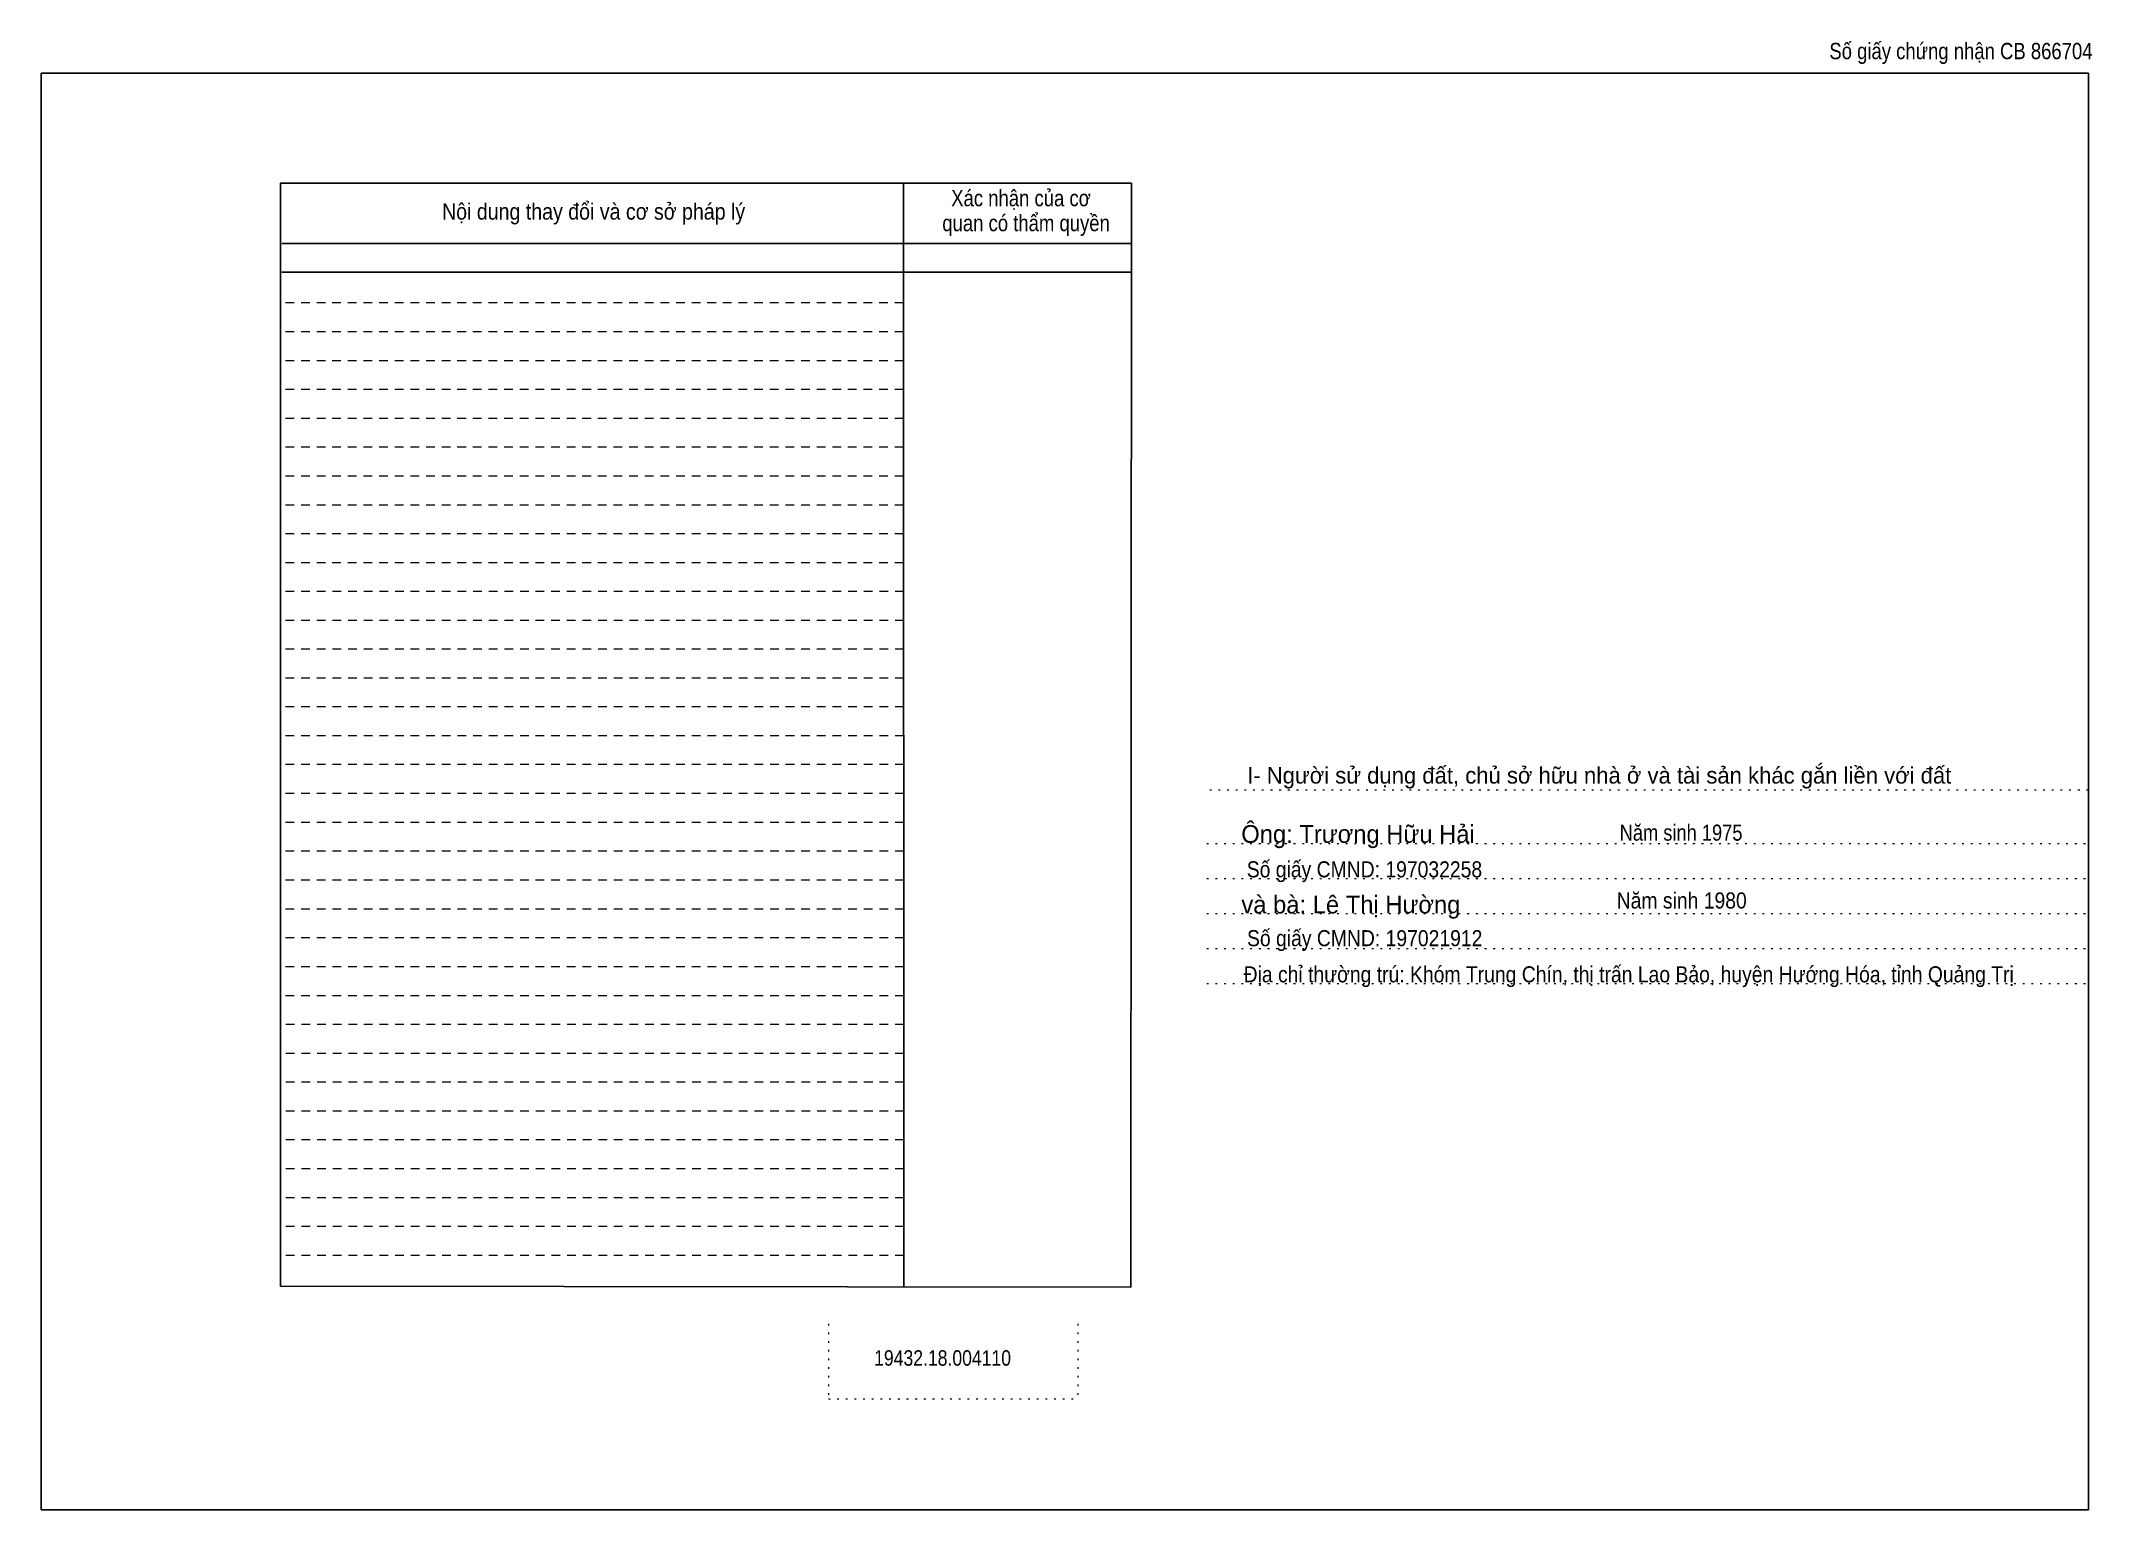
# Model space of a CAD drawing. Header units: metres. Extents: x 535666 to 536199, y 1836876 to 1837032.
# Drawn here: x 535666.2 to 535871.8, y 1836885.2 to 1837032.4 of the extents above; entities that cross this region are included whole.
import ezdxf
from ezdxf.enums import TextEntityAlignment as Align

# ---------------------------------------------------------------- set-up
doc = ezdxf.new("R2010")
doc.units = ezdxf.units.M
doc.header["$LTSCALE"] = 0.58
doc.linetypes.add('DOTTED', pattern=[1.5, 0.3, -1.2])
doc.linetypes.add('SHORT_DASHED', pattern=[2.7, 1.5, -1.2])
for name, color, linetype, lineweight in [('1', 7, 'DOTTED', 13), ('2', 7, 'SHORT_DASHED', 13), ('28', 7, 'Continuous', 25)]:
    doc.layers.add(name, color=color, linetype=linetype, lineweight=lineweight)
for name, color, linetype in [('18', 7, 'Continuous'), ('40', 7, 'Continuous'), ('7', 7, 'Continuous')]:
    doc.layers.add(name, color=color, linetype=linetype)

msp = doc.modelspace()

# ---------------------------------------------------------------- texts
at = {"layer": '18'}
for s, p in [('Ông: Trương Hữu Hải', (535798.2, 1836952.07)), ('và bà: Lê Thị Hường', (535797.485, 1836945))]:
    msp.add_text(s, height=1.78, dxfattribs=at).set_placement(p, align=Align.CENTER)
at = {"layer": '18', "width": 0.85}
msp.add_text('19432.18.004110', height=1.55, dxfattribs=at).set_placement((535756.565, 1836899.67), align=Align.CENTER)
at = {"layer": '2'}
for s, width, p in [('Nội dung thay đổi và cơ sở pháp lý', 0.9, (535721.59, 1837014.53)), ('Nội dung thay đổi và cơ sở pháp lý', 0.9, (535721.59, 1837014.53)), ('Xác nhận của cơ', 0.85, (535764.425, 1837015.87)), ('Xác nhận của cơ', 0.85, (535764.425, 1837015.87)), (' quan có thẩm quyền', 0.85, (535764.675, 1837013.37)), (' quan có thẩm quyền', 0.85, (535764.675, 1837013.37))]:
    msp.add_text(s, height=1.63, dxfattribs=dict(at, width=width)).set_placement(p, align=Align.CENTER)
at = {"layer": '28'}
msp.add_text('I- Người sử dụng đất, chủ sở hữu nhà ở và tài sản khác gắn liền với đất', height=1.653, dxfattribs=at).set_placement((535822.375, 1836958.01), align=Align.CENTER)
for s, width, p in [('Năm sinh 1975', 0.85, (535830.575, 1836952.29)), ('Năm sinh 1980', 0.9, (535830.64, 1836945.49)), ('Địa chỉ thường trú: Khóm Trung Chín, thị trấn Lao Bảo, huyện Hướng Hóa, tỉnh Quảng Trị', 0.9, (535825.33, 1836938.09))]:
    msp.add_text(s, height=1.61, dxfattribs=dict(at, width=width)).set_placement(p, align=Align.CENTER)
at = {"layer": '40', "width": 0.85}
msp.add_text('Số giấy chứng nhận CB 866704', height=1.63, dxfattribs=at).set_placement((535858.625, 1837030.61), align=Align.CENTER)
at = {"layer": '7', "width": 0.9}
for s, p in [('Số giấy CMND: 197032258', (535798.845, 1836948.61)), ('Số giấy CMND: 197021912', (535798.87, 1836941.71))]:
    msp.add_text(s, height=1.61, dxfattribs=at).set_placement(p, align=Align.CENTER)

# ---------------------------------------------------------------- linework, layer by layer
at = {"layer": '1'}
for p, q in [((535783.35, 1836957.39), (535871.41, 1836957.39)), ((535783.05, 1836951.99), (535871.11, 1836951.99)), ((535783.05, 1836948.49), (535871.11, 1836948.49)), ((535783.05, 1836944.99), (535871.11, 1836944.99)), ((535783.05, 1836941.49), (535871.11, 1836941.49)), ((535783.05, 1836937.99), (535871.11, 1836937.99)), ((535745.13, 1836903.87), (535745.13, 1836896.35)), ((535770.11, 1836903.87), (535770.11, 1836896.35)), ((535745.13, 1836896.35), (535770.11, 1836896.35))]:
    msp.add_line(p, q, dxfattribs=at)
at = {"layer": '1', "linetype": 'Continuous'}
for points in [[(535666.21, 1836885.21), (535871.41, 1836885.21), (535871.41, 1837029.21), (535666.21, 1837029.21)], [(535666.21, 1837029.21), (535871.41, 1837029.21), (535871.41, 1836885.21), (535666.21, 1836885.21)], [(535666.21, 1836885.21), (535871.41, 1836885.21), (535871.41, 1837029.21), (535666.21, 1837029.21)]]:
    msp.add_lwpolyline(points, close=True, dxfattribs=at)
at = {"layer": '2', "linetype": 'Continuous', "lineweight": 25}
for p, q in [((535775.49, 1837018.17), (535690.21, 1837018.17)), ((535690.21, 1837018.17), (535690.21, 1836907.65)), ((535752.65, 1837018.17), (535752.67, 1836907.57)), ((535775.49, 1837012.13), (535690.33, 1837012.13)), ((535775.49, 1837009.25), (535690.33, 1837009.25))]:
    msp.add_line(p, q, dxfattribs=at)
at = {"layer": '2'}
for p, q in [((535752.65, 1837006.19), (535690.21, 1837006.19)), ((535752.65, 1837003.29), (535690.21, 1837003.29)), ((535752.65, 1837003.29), (535690.21, 1837003.29)), ((535752.65, 1837000.39), (535690.21, 1837000.39)), ((535752.65, 1836997.51), (535690.21, 1836997.51)), ((535752.65, 1836994.61), (535690.21, 1836994.61)), ((535752.65, 1836991.71), (535690.21, 1836991.71)), ((535752.65, 1836988.83), (535690.21, 1836988.83)), ((535752.65, 1836985.93), (535690.21, 1836985.93)), ((535752.65, 1836983.05), (535690.21, 1836983.05)), ((535752.65, 1836980.15), (535690.21, 1836980.15)), ((535752.67, 1836977.25), (535690.21, 1836977.25)), ((535752.67, 1836974.37), (535690.21, 1836974.37)), ((535752.67, 1836971.47), (535690.21, 1836971.47)), ((535752.67, 1836968.57), (535690.21, 1836968.57)), ((535752.67, 1836965.69), (535690.21, 1836965.69)), ((535752.67, 1836962.79), (535690.21, 1836962.79)), ((535752.67, 1836959.91), (535690.21, 1836959.91)), ((535752.67, 1836957.01), (535690.21, 1836957.01)), ((535752.67, 1836954.11), (535690.21, 1836954.11)), ((535752.67, 1836951.23), (535690.21, 1836951.23)), ((535752.67, 1836948.33), (535690.21, 1836948.33)), ((535752.67, 1836945.43), (535690.21, 1836945.43)), ((535752.67, 1836942.55), (535690.21, 1836942.55)), ((535752.67, 1836939.65), (535690.21, 1836939.65)), ((535752.67, 1836936.75), (535690.21, 1836936.75)), ((535752.69, 1836933.87), (535690.21, 1836933.87)), ((535752.69, 1836930.97), (535690.21, 1836930.97)), ((535752.69, 1836928.09), (535690.21, 1836928.09)), ((535752.69, 1836925.19), (535690.21, 1836925.19)), ((535752.69, 1836922.29), (535690.21, 1836922.29)), ((535752.69, 1836919.41), (535690.21, 1836919.41)), ((535752.69, 1836916.51), (535690.21, 1836916.51)), ((535752.69, 1836913.61), (535690.21, 1836913.61)), ((535752.69, 1836910.73), (535690.21, 1836910.73))]:
    msp.add_line(p, q, dxfattribs=at)
at = {"layer": '2', "linetype": 'Continuous', "lineweight": 25}
msp.add_lwpolyline([(535775.49, 1837018.17), (535775.43, 1836907.53), (535690.21, 1836907.65)], dxfattribs=at)

msp.set_redraw_order([(e.dxf.handle, doc.entitydb.next_handle()) for e in msp.query("TEXT MTEXT ATTDEF DIMENSION ARC_DIMENSION")])  # texts and dimensions are drawn at this point

doc.saveas('drawing.dxf')
